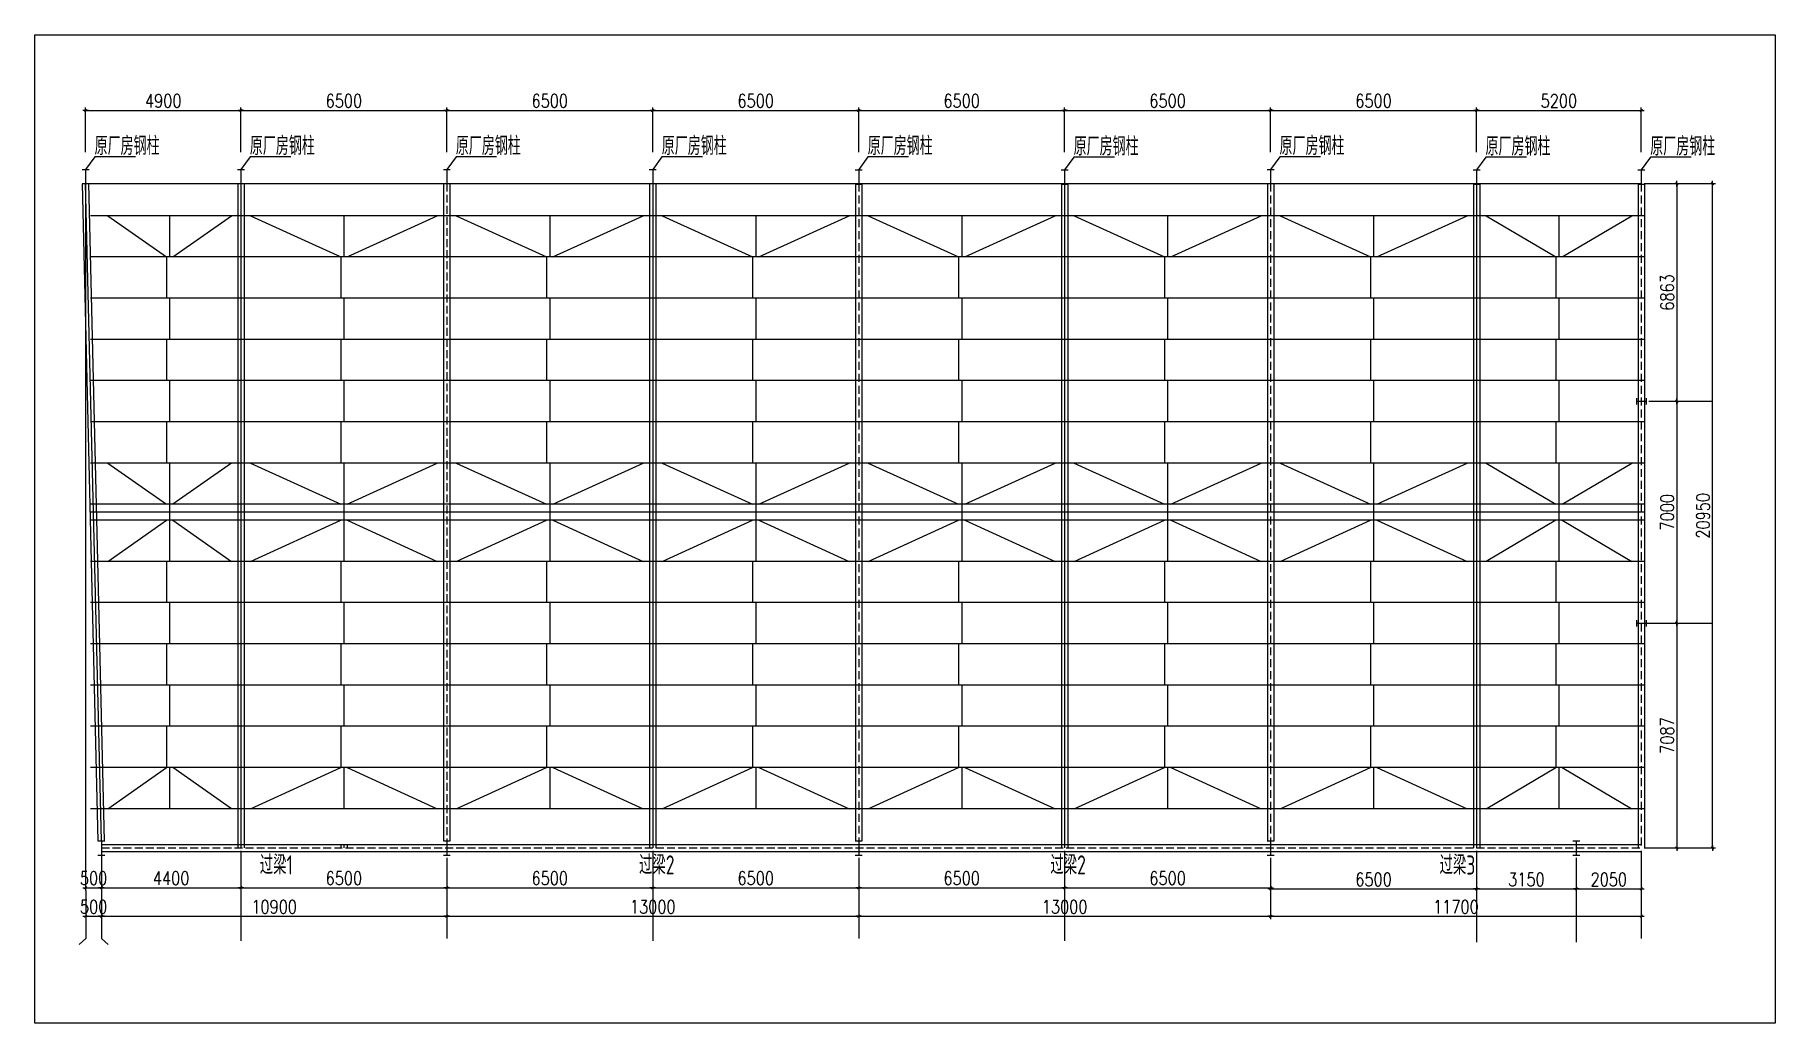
# Model space of a CAD drawing. Header units: millimetres. Extents: x 2287919 to 2522484, y -1845182 to -1736911.
# Drawn here: x 2394774 to 2449705, y -1799252 to -1768082 of the extents above; entities that cross this region are included whole.
import ezdxf

# ---------------------------------------------------------------- set-up
doc = ezdxf.new("R2010")
doc.units = ezdxf.units.MM
doc.header["$LTSCALE"] = 1000
doc.header["$PDMODE"] = 34
for name, pattern in [('DASH', [0.35, 0.25, -0.1]), ('DASHED2', [0.375, 0.25, -0.125]), ('H1', [0.375, 0.25, -0.125])]:
    doc.linetypes.add(name, pattern=pattern)
doc.styles.add('DIM_FONT', font='simplex.shx', dxfattribs={"width": 0.8, "bigfont": 'hztxt.shx'})
doc.styles.add('TSSD_Label', font='Tssdeng.shx', dxfattribs={"width": 0.7, "bigfont": 'hztxt.shx'})
doc.dimstyles.new('WGH(1)', dxfattribs={"dimscale": 1.2, "dimtxt": 100, "dimasz": 0.5, "dimexe": 75, "dimexo": 75, "dimgap": 75, "dimtad": 1, "dimdec": 0, "dimzin": 0, "dimdsep": 46, "dimtxsty": 'DIM_FONT', "dimblk1": '_DIMX', "dimblk2": '_DIMX', "dimsah": 1, "dimcen": 0.09, "dimclrd": 3, "dimclre": 3, "dimclrt": 7, "dimadec": 0, "dimazin": 0, "dimtfac": 1, "dimtdec": 0, "dimtix": 1, "dimtmove": 2, "dimatfit": 3, "dimldrblk": '_DIMX', "dimfxl": 1, "dimtolj": 1, "dimtzin": 0, "dimarcsym": 0})

msp = doc.modelspace()

# ---------------------------------------------------------------- texts
at = {"lineweight": -3, "style": 'TSSD_Label', "width": 0.7}
for s, height, p in [('原厂房钢柱', 586.09, (2396661.8, -1771876)), ('原厂房钢柱', 586.09, (2401561.8, -1771876)), ('原厂房钢柱', 586.09, (2408061.8, -1771876)), ('原厂房钢柱', 586.09, (2414561.8, -1771876)), ('原厂房钢柱', 586.09, (2421061.8, -1771876)), ('原厂房钢柱', 586.09, (2427561.8, -1771890)), ('原厂房钢柱', 586.09, (2434061.8, -1771876)), ('原厂房钢柱', 586.09, (2440561.8, -1771890)), ('原厂房钢柱', 586.09, (2445761.8, -1771890)), ('过梁1', 603.54, (2401875.1, -1794562.9)), ('过梁2', 603.54, (2413844.2, -1794562.9)), ('过梁2', 603.54, (2426828.1, -1794562.9)), ('过梁3', 603.54, (2439111.6, -1794567.5))]:
    msp.add_text(s, height=height, dxfattribs=at).set_placement(p)

# ---------------------------------------------------------------- blocks, each defined once
blk = doc.blocks.new('_DIMX')
blk.add_line((-150, 0), (150, 0))
at = {"const_width": 50}
blk.add_lwpolyline([(-70, -70), (70, 70)], dxfattribs=at)
blk = doc.blocks.new('*D1658')
at = {"color": 3, "lineweight": -2}
for p, q in [((2396378, -1771784), (2396378, -1770376)), ((2401278, -1771784), (2401278, -1770376)), ((2396379, -1770466), (2401278, -1770466))]:
    blk.add_line(p, q, dxfattribs=at)
at = {"layer": 'Defpoints', "color": 0}
for p in [(2401278, -1770466), (2396378, -1771874), (2401278, -1771874)]:
    blk.add_point(p, dxfattribs=at)
at = {"color": 3, "lineweight": -2, "xscale": 0.6, "yscale": 0.6, "zscale": 0.6, "rotation": 180}
blk.add_blockref('_DIMX', (2396378, -1770466), dxfattribs=at)
at = {"color": 3, "lineweight": -2, "xscale": 0.6, "yscale": 0.6, "zscale": 0.6}
blk.add_blockref('_DIMX', (2401278, -1770466), dxfattribs=at)
at = {"color": 7, "insert": (2398828, -1770166), "char_height": 420, "attachment_point": 5, "style": 'DIM_FONT'}
blk.add_mtext('\\A1;4900', dxfattribs=at)
blk = doc.blocks.new('*D1659')
at = {"color": 3, "lineweight": -2}
for p, q in [((2401278, -1771784), (2401278, -1770376)), ((2407778, -1771784), (2407778, -1770376)), ((2401279, -1770466), (2407778, -1770466))]:
    blk.add_line(p, q, dxfattribs=at)
at = {"layer": 'Defpoints', "color": 0}
for p in [(2407778, -1770466), (2401278, -1771874), (2407778, -1771874)]:
    blk.add_point(p, dxfattribs=at)
at = {"color": 3, "lineweight": -2, "xscale": 0.6, "yscale": 0.6, "zscale": 0.6, "rotation": 180}
blk.add_blockref('_DIMX', (2401278, -1770466), dxfattribs=at)
at = {"color": 3, "lineweight": -2, "xscale": 0.6, "yscale": 0.6, "zscale": 0.6}
blk.add_blockref('_DIMX', (2407778, -1770466), dxfattribs=at)
at = {"color": 7, "insert": (2404528, -1770166), "char_height": 420, "attachment_point": 5, "style": 'DIM_FONT'}
blk.add_mtext('\\A1;6500', dxfattribs=at)
blk = doc.blocks.new('*D1660')
at = {"color": 3, "lineweight": -2}
for p, q in [((2407778, -1771784), (2407778, -1770376)), ((2414278, -1771784), (2414278, -1770376)), ((2407779, -1770466), (2414278, -1770466))]:
    blk.add_line(p, q, dxfattribs=at)
at = {"layer": 'Defpoints', "color": 0}
for p in [(2414278, -1770466), (2407778, -1771874), (2414278, -1771874)]:
    blk.add_point(p, dxfattribs=at)
at = {"color": 3, "lineweight": -2, "xscale": 0.6, "yscale": 0.6, "zscale": 0.6, "rotation": 180}
blk.add_blockref('_DIMX', (2407778, -1770466), dxfattribs=at)
at = {"color": 3, "lineweight": -2, "xscale": 0.6, "yscale": 0.6, "zscale": 0.6}
blk.add_blockref('_DIMX', (2414278, -1770466), dxfattribs=at)
at = {"color": 7, "insert": (2411028, -1770166), "char_height": 420, "attachment_point": 5, "style": 'DIM_FONT'}
blk.add_mtext('\\A1;6500', dxfattribs=at)
blk = doc.blocks.new('*D1661')
at = {"color": 3, "lineweight": -2}
for p, q in [((2414278, -1771784), (2414278, -1770376)), ((2420778, -1771784), (2420778, -1770376)), ((2414279, -1770466), (2420778, -1770466))]:
    blk.add_line(p, q, dxfattribs=at)
at = {"layer": 'Defpoints', "color": 0}
for p in [(2420778, -1770466), (2414278, -1771874), (2420778, -1771874)]:
    blk.add_point(p, dxfattribs=at)
at = {"color": 3, "lineweight": -2, "xscale": 0.6, "yscale": 0.6, "zscale": 0.6, "rotation": 180}
blk.add_blockref('_DIMX', (2414278, -1770466), dxfattribs=at)
at = {"color": 3, "lineweight": -2, "xscale": 0.6, "yscale": 0.6, "zscale": 0.6}
blk.add_blockref('_DIMX', (2420778, -1770466), dxfattribs=at)
at = {"color": 7, "insert": (2417528, -1770166), "char_height": 420, "attachment_point": 5, "style": 'DIM_FONT'}
blk.add_mtext('\\A1;6500', dxfattribs=at)
blk = doc.blocks.new('*D1662')
at = {"color": 3, "lineweight": -2}
for p, q in [((2420778, -1771784), (2420778, -1770376)), ((2427278, -1771784), (2427278, -1770376)), ((2420779, -1770466), (2427278, -1770466))]:
    blk.add_line(p, q, dxfattribs=at)
at = {"layer": 'Defpoints', "color": 0}
for p in [(2427278, -1770466), (2420778, -1771874), (2427278, -1771874)]:
    blk.add_point(p, dxfattribs=at)
at = {"color": 3, "lineweight": -2, "xscale": 0.6, "yscale": 0.6, "zscale": 0.6, "rotation": 180}
blk.add_blockref('_DIMX', (2420778, -1770466), dxfattribs=at)
at = {"color": 3, "lineweight": -2, "xscale": 0.6, "yscale": 0.6, "zscale": 0.6}
blk.add_blockref('_DIMX', (2427278, -1770466), dxfattribs=at)
at = {"color": 7, "insert": (2424028, -1770166), "char_height": 420, "attachment_point": 5, "style": 'DIM_FONT'}
blk.add_mtext('\\A1;6500', dxfattribs=at)
blk = doc.blocks.new('*D1663')
at = {"color": 3, "lineweight": -2}
for p, q in [((2427278, -1771784), (2427278, -1770376)), ((2433778, -1771784), (2433778, -1770376)), ((2427279, -1770466), (2433778, -1770466))]:
    blk.add_line(p, q, dxfattribs=at)
at = {"layer": 'Defpoints', "color": 0}
for p in [(2433778, -1770466), (2427278, -1771874), (2433778, -1771874)]:
    blk.add_point(p, dxfattribs=at)
at = {"color": 3, "lineweight": -2, "xscale": 0.6, "yscale": 0.6, "zscale": 0.6, "rotation": 180}
blk.add_blockref('_DIMX', (2427278, -1770466), dxfattribs=at)
at = {"color": 3, "lineweight": -2, "xscale": 0.6, "yscale": 0.6, "zscale": 0.6}
blk.add_blockref('_DIMX', (2433778, -1770466), dxfattribs=at)
at = {"color": 7, "insert": (2430528, -1770166), "char_height": 420, "attachment_point": 5, "style": 'DIM_FONT'}
blk.add_mtext('\\A1;6500', dxfattribs=at)
blk = doc.blocks.new('*D1664')
at = {"color": 3, "lineweight": -2}
for p, q in [((2433778, -1771784), (2433778, -1770376)), ((2440278, -1771784), (2440278, -1770376)), ((2433779, -1770466), (2440278, -1770466))]:
    blk.add_line(p, q, dxfattribs=at)
at = {"layer": 'Defpoints', "color": 0}
for p in [(2440278, -1770466), (2433778, -1771874), (2440278, -1771874)]:
    blk.add_point(p, dxfattribs=at)
at = {"color": 3, "lineweight": -2, "xscale": 0.6, "yscale": 0.6, "zscale": 0.6, "rotation": 180}
blk.add_blockref('_DIMX', (2433778, -1770466), dxfattribs=at)
at = {"color": 3, "lineweight": -2, "xscale": 0.6, "yscale": 0.6, "zscale": 0.6}
blk.add_blockref('_DIMX', (2440278, -1770466), dxfattribs=at)
at = {"color": 7, "insert": (2437028, -1770166), "char_height": 420, "attachment_point": 5, "style": 'DIM_FONT'}
blk.add_mtext('\\A1;6500', dxfattribs=at)
blk = doc.blocks.new('*D1665')
at = {"color": 3, "lineweight": -2}
for p, q in [((2440278, -1771784), (2440278, -1770376)), ((2445478, -1771784), (2445478, -1770376)), ((2440279, -1770466), (2445478, -1770466))]:
    blk.add_line(p, q, dxfattribs=at)
at = {"layer": 'Defpoints', "color": 0}
for p in [(2445478, -1770466), (2440278, -1771874), (2445478, -1771874)]:
    blk.add_point(p, dxfattribs=at)
at = {"color": 3, "lineweight": -2, "xscale": 0.6, "yscale": 0.6, "zscale": 0.6, "rotation": 180}
blk.add_blockref('_DIMX', (2440278, -1770466), dxfattribs=at)
at = {"color": 3, "lineweight": -2, "xscale": 0.6, "yscale": 0.6, "zscale": 0.6}
blk.add_blockref('_DIMX', (2445478, -1770466), dxfattribs=at)
at = {"color": 7, "insert": (2442878, -1770166), "char_height": 420, "attachment_point": 5, "style": 'DIM_FONT'}
blk.add_mtext('\\A1;5200', dxfattribs=at)
blk = doc.blocks.new('*D1669')
at = {"color": 3, "lineweight": -2}
for p, q in [((2433778, -1794040), (2433778, -1795107)), ((2440278, -1793815), (2440278, -1795107)), ((2433779, -1795017), (2440278, -1795017))]:
    blk.add_line(p, q, dxfattribs=at)
at = {"layer": 'Defpoints', "color": 0}
for p in [(2433778, -1793950), (2440278, -1793725), (2440278, -1795017)]:
    blk.add_point(p, dxfattribs=at)
at = {"color": 3, "lineweight": -2, "xscale": 0.6, "yscale": 0.6, "zscale": 0.6, "rotation": 180}
blk.add_blockref('_DIMX', (2433778, -1795017), dxfattribs=at)
at = {"color": 3, "lineweight": -2, "xscale": 0.6, "yscale": 0.6, "zscale": 0.6}
blk.add_blockref('_DIMX', (2440278, -1795017), dxfattribs=at)
at = {"color": 7, "insert": (2437028, -1794717), "char_height": 420, "attachment_point": 5, "style": 'DIM_FONT'}
blk.add_mtext('\\A1;6500', dxfattribs=at)
blk = doc.blocks.new('*D1670')
at = {"color": 3, "lineweight": -2}
for p, q in [((2445478, -1793815), (2445478, -1795107)), ((2443428, -1794317), (2443428, -1795107)), ((2443429, -1795017), (2445478, -1795017))]:
    blk.add_line(p, q, dxfattribs=at)
at = {"layer": 'Defpoints', "color": 0}
for p in [(2445478, -1793725), (2443428, -1794227), (2445478, -1795017)]:
    blk.add_point(p, dxfattribs=at)
at = {"color": 3, "lineweight": -2, "xscale": 0.6, "yscale": 0.6, "zscale": 0.6, "rotation": 180}
blk.add_blockref('_DIMX', (2443428, -1795017), dxfattribs=at)
at = {"color": 3, "lineweight": -2, "xscale": 0.6, "yscale": 0.6, "zscale": 0.6}
blk.add_blockref('_DIMX', (2445478, -1795017), dxfattribs=at)
at = {"color": 7, "insert": (2444453, -1794717), "char_height": 420, "attachment_point": 5, "style": 'DIM_FONT'}
blk.add_mtext('\\A1;2050', dxfattribs=at)
blk = doc.blocks.new('*D1671')
at = {"color": 3, "lineweight": -2}
for p, q in [((2445568, -1772775), (2447817, -1772775)), ((2447727, -1793724), (2447727, -1772775)), ((2445568, -1793725), (2447817, -1793725))]:
    blk.add_line(p, q, dxfattribs=at)
at = {"layer": 'Defpoints', "color": 0}
for p in [(2445478, -1772775), (2447727, -1772775), (2445478, -1793725)]:
    blk.add_point(p, dxfattribs=at)
at = {"color": 3, "lineweight": -2, "xscale": 0.6, "yscale": 0.6, "zscale": 0.6}
for p, rotation in [((2447727, -1772775), 90), ((2447727, -1793725), 270)]:
    blk.add_blockref('_DIMX', p, dxfattribs=dict(at, rotation=rotation))
at = {"color": 7, "insert": (2447427, -1783250), "char_height": 420, "attachment_point": 5, "rotation": 90, "style": 'DIM_FONT'}
blk.add_mtext('\\A1;20950', dxfattribs=at)
blk = doc.blocks.new('*D1666')
at = {"color": 3, "lineweight": -2}
for p, q in [((2446046, -1772775), (2446689, -1772775)), ((2446599, -1772775), (2446599, -1779637)), ((2445777, -1779638), (2446689, -1779638))]:
    blk.add_line(p, q, dxfattribs=at)
at = {"layer": 'Defpoints', "color": 0}
for p in [(2445956, -1772775), (2445687, -1779638), (2446599, -1779638)]:
    blk.add_point(p, dxfattribs=at)
at = {"color": 3, "lineweight": -2, "xscale": 0.6, "yscale": 0.6, "zscale": 0.6}
for p, rotation in [((2446599, -1772775), 90), ((2446599, -1779638), 270)]:
    blk.add_blockref('_DIMX', p, dxfattribs=dict(at, rotation=rotation))
at = {"color": 7, "insert": (2446299, -1776206), "char_height": 420, "attachment_point": 5, "rotation": 90, "style": 'DIM_FONT'}
blk.add_mtext('\\A1;6863', dxfattribs=at)
blk = doc.blocks.new('*D1667')
at = {"color": 3, "lineweight": -2}
for p, q in [((2445718, -1779638), (2446689, -1779638)), ((2446599, -1779638), (2446599, -1786637)), ((2445568, -1786638), (2446689, -1786638))]:
    blk.add_line(p, q, dxfattribs=at)
at = {"layer": 'Defpoints', "color": 0}
for p in [(2445628, -1779638), (2445478, -1786638), (2446599, -1786638)]:
    blk.add_point(p, dxfattribs=at)
at = {"color": 3, "lineweight": -2, "xscale": 0.6, "yscale": 0.6, "zscale": 0.6}
for p, rotation in [((2446599, -1779638), 90), ((2446599, -1786638), 270)]:
    blk.add_blockref('_DIMX', p, dxfattribs=dict(at, rotation=rotation))
at = {"color": 7, "insert": (2446299, -1783138), "char_height": 420, "attachment_point": 5, "rotation": 90, "style": 'DIM_FONT'}
blk.add_mtext('\\A1;7000', dxfattribs=at)
blk = doc.blocks.new('*D1668')
at = {"color": 3, "lineweight": -2}
for p, q in [((2445568, -1786638), (2446689, -1786638)), ((2446599, -1786638), (2446599, -1793724)), ((2445922, -1793725), (2446689, -1793725))]:
    blk.add_line(p, q, dxfattribs=at)
at = {"layer": 'Defpoints', "color": 0}
for p in [(2445478, -1786638), (2445832, -1793725), (2446599, -1793725)]:
    blk.add_point(p, dxfattribs=at)
at = {"color": 3, "lineweight": -2, "xscale": 0.6, "yscale": 0.6, "zscale": 0.6}
for p, rotation in [((2446599, -1786638), 90), ((2446599, -1793725), 270)]:
    blk.add_blockref('_DIMX', p, dxfattribs=dict(at, rotation=rotation))
at = {"color": 7, "insert": (2446299, -1790181), "char_height": 420, "attachment_point": 5, "rotation": 90, "style": 'DIM_FONT'}
blk.add_mtext('\\A1;7087', dxfattribs=at)
blk = doc.blocks.new('*D1672')
at = {"color": 3, "lineweight": -2}
for p, q in [((2396878, -1794040), (2396878, -1795072)), ((2401278, -1793815), (2401278, -1795072)), ((2396879, -1794982), (2401278, -1794982))]:
    blk.add_line(p, q, dxfattribs=at)
at = {"layer": 'Defpoints', "color": 0}
for p in [(2396878, -1793950), (2401278, -1793725), (2401278, -1794982)]:
    blk.add_point(p, dxfattribs=at)
at = {"color": 3, "lineweight": -2, "xscale": 0.6, "yscale": 0.6, "zscale": 0.6, "rotation": 180}
blk.add_blockref('_DIMX', (2396878, -1794982), dxfattribs=at)
at = {"color": 3, "lineweight": -2, "xscale": 0.6, "yscale": 0.6, "zscale": 0.6}
blk.add_blockref('_DIMX', (2401278, -1794982), dxfattribs=at)
at = {"color": 7, "insert": (2399078, -1794682), "char_height": 420, "attachment_point": 5, "style": 'DIM_FONT'}
blk.add_mtext('\\A1;4400', dxfattribs=at)
blk = doc.blocks.new('*D1673')
at = {"color": 3, "lineweight": -2}
for p, q in [((2401278, -1793815), (2401278, -1795072)), ((2407778, -1794130), (2407778, -1795072)), ((2401279, -1794982), (2407778, -1794982))]:
    blk.add_line(p, q, dxfattribs=at)
at = {"layer": 'Defpoints', "color": 0}
for p in [(2401278, -1793725), (2407778, -1794040), (2407778, -1794982)]:
    blk.add_point(p, dxfattribs=at)
at = {"color": 3, "lineweight": -2, "xscale": 0.6, "yscale": 0.6, "zscale": 0.6, "rotation": 180}
blk.add_blockref('_DIMX', (2401278, -1794982), dxfattribs=at)
at = {"color": 3, "lineweight": -2, "xscale": 0.6, "yscale": 0.6, "zscale": 0.6}
blk.add_blockref('_DIMX', (2407778, -1794982), dxfattribs=at)
at = {"color": 7, "insert": (2404528, -1794682), "char_height": 420, "attachment_point": 5, "style": 'DIM_FONT'}
blk.add_mtext('\\A1;6500', dxfattribs=at)
blk = doc.blocks.new('*D1674')
at = {"color": 3, "lineweight": -2}
for p, q in [((2414278, -1793815), (2414278, -1795072)), ((2407778, -1794130), (2407778, -1795072)), ((2407779, -1794982), (2414278, -1794982))]:
    blk.add_line(p, q, dxfattribs=at)
at = {"layer": 'Defpoints', "color": 0}
for p in [(2407778, -1794040), (2414278, -1793725), (2414278, -1794982)]:
    blk.add_point(p, dxfattribs=at)
at = {"color": 3, "lineweight": -2, "xscale": 0.6, "yscale": 0.6, "zscale": 0.6, "rotation": 180}
blk.add_blockref('_DIMX', (2407778, -1794982), dxfattribs=at)
at = {"color": 3, "lineweight": -2, "xscale": 0.6, "yscale": 0.6, "zscale": 0.6}
blk.add_blockref('_DIMX', (2414278, -1794982), dxfattribs=at)
at = {"color": 7, "insert": (2411028, -1794682), "char_height": 420, "attachment_point": 5, "style": 'DIM_FONT'}
blk.add_mtext('\\A1;6500', dxfattribs=at)
blk = doc.blocks.new('*D1675')
at = {"color": 3, "lineweight": -2}
for p, q in [((2414278, -1793815), (2414278, -1795072)), ((2420778, -1794335), (2420778, -1795072)), ((2414279, -1794982), (2420778, -1794982))]:
    blk.add_line(p, q, dxfattribs=at)
at = {"layer": 'Defpoints', "color": 0}
for p in [(2414278, -1793725), (2420778, -1794245), (2420778, -1794982)]:
    blk.add_point(p, dxfattribs=at)
at = {"color": 3, "lineweight": -2, "xscale": 0.6, "yscale": 0.6, "zscale": 0.6, "rotation": 180}
blk.add_blockref('_DIMX', (2414278, -1794982), dxfattribs=at)
at = {"color": 3, "lineweight": -2, "xscale": 0.6, "yscale": 0.6, "zscale": 0.6}
blk.add_blockref('_DIMX', (2420778, -1794982), dxfattribs=at)
at = {"color": 7, "insert": (2417528, -1794682), "char_height": 420, "attachment_point": 5, "style": 'DIM_FONT'}
blk.add_mtext('\\A1;6500', dxfattribs=at)
blk = doc.blocks.new('*D1676')
at = {"color": 3, "lineweight": -2}
for p, q in [((2427278, -1793815), (2427278, -1795072)), ((2420778, -1794335), (2420778, -1795072)), ((2420779, -1794982), (2427278, -1794982))]:
    blk.add_line(p, q, dxfattribs=at)
at = {"layer": 'Defpoints', "color": 0}
for p in [(2427278, -1793725), (2420778, -1794245), (2427278, -1794982)]:
    blk.add_point(p, dxfattribs=at)
at = {"color": 3, "lineweight": -2, "xscale": 0.6, "yscale": 0.6, "zscale": 0.6, "rotation": 180}
blk.add_blockref('_DIMX', (2420778, -1794982), dxfattribs=at)
at = {"color": 3, "lineweight": -2, "xscale": 0.6, "yscale": 0.6, "zscale": 0.6}
blk.add_blockref('_DIMX', (2427278, -1794982), dxfattribs=at)
at = {"color": 7, "insert": (2424028, -1794682), "char_height": 420, "attachment_point": 5, "style": 'DIM_FONT'}
blk.add_mtext('\\A1;6500', dxfattribs=at)
blk = doc.blocks.new('*D1677')
at = {"color": 3, "lineweight": -2}
for p, q in [((2427278, -1793815), (2427278, -1795072)), ((2433778, -1794459), (2433778, -1795072)), ((2427279, -1794982), (2433778, -1794982))]:
    blk.add_line(p, q, dxfattribs=at)
at = {"layer": 'Defpoints', "color": 0}
for p in [(2427278, -1793725), (2433778, -1794369), (2433778, -1794982)]:
    blk.add_point(p, dxfattribs=at)
at = {"color": 3, "lineweight": -2, "xscale": 0.6, "yscale": 0.6, "zscale": 0.6, "rotation": 180}
blk.add_blockref('_DIMX', (2427278, -1794982), dxfattribs=at)
at = {"color": 3, "lineweight": -2, "xscale": 0.6, "yscale": 0.6, "zscale": 0.6}
blk.add_blockref('_DIMX', (2433778, -1794982), dxfattribs=at)
at = {"color": 7, "insert": (2430528, -1794682), "char_height": 420, "attachment_point": 5, "style": 'DIM_FONT'}
blk.add_mtext('\\A1;6500', dxfattribs=at)
blk = doc.blocks.new('*D1678')
at = {"color": 3, "lineweight": -2}
for p, q in [((2440278, -1793925), (2440278, -1795107)), ((2443428, -1794040), (2443428, -1795107)), ((2440279, -1795017), (2443428, -1795017))]:
    blk.add_line(p, q, dxfattribs=at)
at = {"layer": 'Defpoints', "color": 0}
for p in [(2440278, -1793835), (2443428, -1793950), (2443428, -1795017)]:
    blk.add_point(p, dxfattribs=at)
at = {"color": 3, "lineweight": -2, "xscale": 0.6, "yscale": 0.6, "zscale": 0.6, "rotation": 180}
blk.add_blockref('_DIMX', (2440278, -1795017), dxfattribs=at)
at = {"color": 3, "lineweight": -2, "xscale": 0.6, "yscale": 0.6, "zscale": 0.6}
blk.add_blockref('_DIMX', (2443428, -1795017), dxfattribs=at)
at = {"color": 7, "insert": (2441853, -1794717), "char_height": 420, "attachment_point": 5, "style": 'DIM_FONT'}
blk.add_mtext('\\A1;3150', dxfattribs=at)
blk = doc.blocks.new('*D1863')
at = {"color": 3, "lineweight": -2}
for p, q in [((2396878, -1794040), (2396878, -1795970)), ((2407778, -1794040), (2407778, -1795970)), ((2396879, -1795880), (2407778, -1795880))]:
    blk.add_line(p, q, dxfattribs=at)
at = {"layer": 'Defpoints', "color": 0}
for p in [(2396878, -1793950), (2407778, -1793950), (2407778, -1795880)]:
    blk.add_point(p, dxfattribs=at)
at = {"color": 3, "lineweight": -2, "xscale": 0.6, "yscale": 0.6, "zscale": 0.6, "rotation": 180}
blk.add_blockref('_DIMX', (2396878, -1795880), dxfattribs=at)
at = {"color": 3, "lineweight": -2, "xscale": 0.6, "yscale": 0.6, "zscale": 0.6}
blk.add_blockref('_DIMX', (2407778, -1795880), dxfattribs=at)
at = {"color": 7, "insert": (2402328, -1795580), "char_height": 420, "attachment_point": 5, "style": 'DIM_FONT'}
blk.add_mtext('\\A1;10900', dxfattribs=at)
blk = doc.blocks.new('*D1864')
at = {"color": 3, "lineweight": -2}
for p, q in [((2407778, -1794040), (2407778, -1795970)), ((2420778, -1794040), (2420778, -1795970)), ((2407779, -1795880), (2420778, -1795880))]:
    blk.add_line(p, q, dxfattribs=at)
at = {"layer": 'Defpoints', "color": 0}
for p in [(2407778, -1793950), (2420778, -1793950), (2420778, -1795880)]:
    blk.add_point(p, dxfattribs=at)
at = {"color": 3, "lineweight": -2, "xscale": 0.6, "yscale": 0.6, "zscale": 0.6, "rotation": 180}
blk.add_blockref('_DIMX', (2407778, -1795880), dxfattribs=at)
at = {"color": 3, "lineweight": -2, "xscale": 0.6, "yscale": 0.6, "zscale": 0.6}
blk.add_blockref('_DIMX', (2420778, -1795880), dxfattribs=at)
at = {"color": 7, "insert": (2414278, -1795580), "char_height": 420, "attachment_point": 5, "style": 'DIM_FONT'}
blk.add_mtext('\\A1;13000', dxfattribs=at)
blk = doc.blocks.new('*D1865')
at = {"color": 3, "lineweight": -2}
for p, q in [((2420778, -1794040), (2420778, -1795970)), ((2433778, -1794040), (2433778, -1795970)), ((2420779, -1795880), (2433778, -1795880))]:
    blk.add_line(p, q, dxfattribs=at)
at = {"layer": 'Defpoints', "color": 0}
for p in [(2420778, -1793950), (2433778, -1793950), (2433778, -1795880)]:
    blk.add_point(p, dxfattribs=at)
at = {"color": 3, "lineweight": -2, "xscale": 0.6, "yscale": 0.6, "zscale": 0.6, "rotation": 180}
blk.add_blockref('_DIMX', (2420778, -1795880), dxfattribs=at)
at = {"color": 3, "lineweight": -2, "xscale": 0.6, "yscale": 0.6, "zscale": 0.6}
blk.add_blockref('_DIMX', (2433778, -1795880), dxfattribs=at)
at = {"color": 7, "insert": (2427278, -1795580), "char_height": 420, "attachment_point": 5, "style": 'DIM_FONT'}
blk.add_mtext('\\A1;13000', dxfattribs=at)
blk = doc.blocks.new('*D1862')
at = {"color": 3, "lineweight": -2}
for p, q in [((2433778, -1794663), (2433778, -1795970)), ((2445478, -1794663), (2445478, -1795970)), ((2433779, -1795880), (2445478, -1795880))]:
    blk.add_line(p, q, dxfattribs=at)
at = {"layer": 'Defpoints', "color": 0}
for p in [(2433778, -1794573), (2445478, -1794573), (2445478, -1795880)]:
    blk.add_point(p, dxfattribs=at)
at = {"color": 3, "lineweight": -2, "xscale": 0.6, "yscale": 0.6, "zscale": 0.6, "rotation": 180}
blk.add_blockref('_DIMX', (2433778, -1795880), dxfattribs=at)
at = {"color": 3, "lineweight": -2, "xscale": 0.6, "yscale": 0.6, "zscale": 0.6}
blk.add_blockref('_DIMX', (2445478, -1795880), dxfattribs=at)
at = {"color": 7, "insert": (2439628, -1795580), "char_height": 420, "attachment_point": 5, "style": 'DIM_FONT'}
blk.add_mtext('\\A1;11700', dxfattribs=at)
blk = doc.blocks.new('*D1860')
at = {"color": 3, "lineweight": -2}
for p, q in [((2396378, -1793925), (2396378, -1795072)), ((2396878, -1793815), (2396878, -1795072)), ((2396378, -1794982), (2396377, -1794982)), ((2396378, -1794982), (2396878, -1794982)), ((2396879, -1794982), (2396880, -1794982))]:
    blk.add_line(p, q, dxfattribs=at)
at = {"layer": 'Defpoints', "color": 0}
for p in [(2396378, -1793835), (2396878, -1793725), (2396878, -1794982)]:
    blk.add_point(p, dxfattribs=at)
at = {"color": 3, "lineweight": -2, "xscale": 0.6, "yscale": 0.6, "zscale": 0.6}
blk.add_blockref('_DIMX', (2396378, -1794982), dxfattribs=at)
at = {"color": 3, "lineweight": -2, "xscale": 0.6, "yscale": 0.6, "zscale": 0.6, "rotation": 180}
blk.add_blockref('_DIMX', (2396878, -1794982), dxfattribs=at)
at = {"color": 7, "insert": (2396628, -1794682), "char_height": 420, "attachment_point": 5, "style": 'DIM_FONT'}
blk.add_mtext('\\A1;500', dxfattribs=at)
blk = doc.blocks.new('*D1861')
at = {"color": 3, "lineweight": -2}
for p, q in [((2396380, -1795072), (2396380, -1795970)), ((2396880, -1794962), (2396880, -1795970)), ((2396379, -1795880), (2396378, -1795880)), ((2396380, -1795880), (2396880, -1795880)), ((2396880, -1795880), (2396881, -1795880))]:
    blk.add_line(p, q, dxfattribs=at)
at = {"layer": 'Defpoints', "color": 0}
for p in [(2396380, -1794982), (2396880, -1794872), (2396880, -1795880)]:
    blk.add_point(p, dxfattribs=at)
at = {"color": 3, "lineweight": -2, "xscale": 0.6, "yscale": 0.6, "zscale": 0.6}
blk.add_blockref('_DIMX', (2396380, -1795880), dxfattribs=at)
at = {"color": 3, "lineweight": -2, "xscale": 0.6, "yscale": 0.6, "zscale": 0.6, "rotation": 180}
blk.add_blockref('_DIMX', (2396880, -1795880), dxfattribs=at)
at = {"color": 7, "insert": (2396630, -1795580), "char_height": 420, "attachment_point": 5, "style": 'DIM_FONT'}
blk.add_mtext('\\A1;500', dxfattribs=at)

# ---------------------------------------------------------------- dimensions: what is measured, and where the dimension line sits
for base, p1, p2, picture, middle in [((2401278.4, -1770465.8), (2396378.4, -1771874.4), (2401278.4, -1771874.4), '*D1658', (2398828.4, -1770165.8)), ((2407778.4, -1770465.8), (2401278.4, -1771874.4), (2407778.4, -1771874.4), '*D1659', (2404528.4, -1770165.8)), ((2414278.4, -1770465.8), (2407778.4, -1771874.4), (2414278.4, -1771874.4), '*D1660', (2411028.4, -1770165.8)), ((2420778.4, -1770465.8), (2414278.4, -1771874.4), (2420778.4, -1771874.4), '*D1661', (2417528.4, -1770165.8)), ((2427278.4, -1770465.8), (2420778.4, -1771874.4), (2427278.4, -1771874.4), '*D1662', (2424028.4, -1770165.8)), ((2433778.4, -1770465.8), (2427278.4, -1771874.4), (2433778.4, -1771874.4), '*D1663', (2430528.4, -1770165.8)), ((2440278.4, -1770465.8), (2433778.4, -1771874.4), (2440278.4, -1771874.4), '*D1664', (2437028.4, -1770165.8)), ((2445478.4, -1770465.8), (2440278.4, -1771874.4), (2445478.4, -1771874.4), '*D1665', (2442878.4, -1770165.8)), ((2396878.4, -1794981.7), (2396378.4, -1793834.7), (2396878.4, -1793724.7), '*D1860', (2396628.4, -1794681.7)), ((2401278.4, -1794981.7), (2396878.4, -1793949.7), (2401278.4, -1793724.7), '*D1672', (2399078.4, -1794681.7)), ((2407778.4, -1795880), (2396878.4, -1793949.7), (2407778.4, -1793949.7), '*D1863', (2402328.4, -1795580)), ((2407778.4, -1794981.7), (2401278.4, -1793724.7), (2407778.4, -1794039.7), '*D1673', (2404528.4, -1794681.7)), ((2414278.4, -1794981.7), (2407778.4, -1794039.7), (2414278.4, -1793724.7), '*D1674', (2411028.4, -1794681.7)), ((2420778.4, -1795880), (2407778.4, -1793949.7), (2420778.4, -1793949.7), '*D1864', (2414278.4, -1795580)), ((2420778.4, -1794981.7), (2414278.4, -1793724.7), (2420778.4, -1794245.4), '*D1675', (2417528.4, -1794681.7)), ((2427278.4, -1794981.7), (2420778.4, -1794245.4), (2427278.4, -1793724.7), '*D1676', (2424028.4, -1794681.7)), ((2433778.4, -1795880), (2420778.4, -1793949.7), (2433778.4, -1793949.7), '*D1865', (2427278.4, -1795580)), ((2433778.4, -1794981.7), (2427278.4, -1793724.7), (2433778.4, -1794368.9), '*D1677', (2430528.4, -1794681.7)), ((2440278.4, -1795017.3), (2433778.4, -1793949.7), (2440278.4, -1793724.7), '*D1669', (2437028.4, -1794717.3)), ((2443428.4, -1795017.3), (2440278.4, -1793834.7), (2443428.4, -1793949.7), '*D1678', (2441853.4, -1794717.3)), ((2445478.4, -1795017.3), (2443428.4, -1794227.4), (2445478.4, -1793724.7), '*D1670', (2444453.4, -1794717.3)), ((2445478.4, -1795880), (2433778.4, -1794573.5), (2445478.4, -1794573.5), '*D1862', (2439628.4, -1795580)), ((2396879.6, -1795880), (2396379.6, -1794981.7), (2396879.6, -1794871.7), '*D1861', (2396629.6, -1795580))]:
    dim = msp.add_linear_dim(base=base, p1=p1, p2=p2, dimstyle='WGH(1)', override={"dimtxt": 350})
    dim.commit()
    dim.dimension.update_dxf_attribs({"geometry": picture, "text_midpoint": middle})
for base, p1, p2, picture, middle in [((2447726.6, -1772774.7), (2445478.4, -1793724.7), (2445478.4, -1772774.7), '*D1671', (2447426.6, -1783249.7)), ((2446599.2, -1779637.7), (2445955.6, -1772774.7), (2445686.7, -1779637.7), '*D1666', (2446299.2, -1776206.2)), ((2446599.2, -1786637.7), (2445628.4, -1779637.7), (2445478.4, -1786637.7), '*D1667', (2446299.2, -1783137.7)), ((2446599.2, -1793724.7), (2445478.4, -1786637.7), (2445831.8, -1793724.7), '*D1668', (2446299.2, -1790181.2))]:
    dim = msp.add_linear_dim(base=base, p1=p1, p2=p2, angle=90, dimstyle='WGH(1)', override={"dimtxt": 350})
    dim.commit()
    dim.dimension.update_dxf_attribs({"geometry": picture, "text_midpoint": middle})

# ---------------------------------------------------------------- linework, layer by layer
for p, q in [((2396668, -1771930.1), (2396378.4, -1772324.7)), ((2397950.8, -1771930.1), (2396668, -1771930.1)), ((2401568, -1771930.1), (2401278.4, -1772324.7)), ((2402850.8, -1771930.1), (2401568, -1771930.1)), ((2408068, -1771930.1), (2407778.4, -1772324.7)), ((2409350.8, -1771930.1), (2408068, -1771930.1)), ((2414568, -1771930.1), (2414278.4, -1772324.7)), ((2415850.8, -1771930.1), (2414568, -1771930.1)), ((2421068, -1771930.1), (2420778.4, -1772324.7)), ((2422350.8, -1771930.1), (2421068, -1771930.1)), ((2427568, -1771944.1), (2427278.4, -1772338.6)), ((2428850.8, -1771944.1), (2427568, -1771944.1)), ((2434068, -1771930.1), (2433778.4, -1772324.7)), ((2435350.8, -1771930.1), (2434068, -1771930.1)), ((2440568, -1771944.1), (2440278.4, -1772338.6)), ((2441850.8, -1771944.1), (2440568, -1771944.1)), ((2445768, -1771944.1), (2445478.4, -1772338.6)), ((2447050.8, -1771944.1), (2445768, -1771944.1)), ((2396268.4, -1772324.7), (2396488.4, -1772324.7)), ((2396378.4, -1772324.7), (2396378.4, -1772774.7)), ((2401168.4, -1772324.7), (2401388.4, -1772324.7)), ((2401278.4, -1772324.7), (2401278.4, -1772774.7)), ((2407668.4, -1772324.7), (2407888.4, -1772324.7)), ((2407778.4, -1772324.7), (2407778.4, -1772774.7)), ((2414168.4, -1772324.7), (2414388.4, -1772324.7)), ((2414278.4, -1772324.7), (2414278.4, -1772774.7)), ((2420668.4, -1772338.6), (2420888.4, -1772338.6)), ((2420778.4, -1772338.6), (2420778.4, -1772788.6)), ((2427168.4, -1772338.6), (2427388.4, -1772338.6)), ((2427278.4, -1772338.6), (2427278.4, -1772788.6)), ((2433668.4, -1772324.7), (2433888.4, -1772324.7)), ((2433778.4, -1772324.7), (2433778.4, -1772774.7)), ((2440168.4, -1772338.6), (2440388.4, -1772338.6)), ((2440278.4, -1772338.6), (2440278.4, -1772788.6)), ((2445368.4, -1772338.6), (2445588.4, -1772338.6)), ((2445478.4, -1772338.6), (2445478.4, -1772788.6)), ((2396268.4, -1772774.7), (2396488.4, -1772774.7)), ((2396778.4, -1793502.1), (2396278.4, -1772777.1)), ((2396378.4, -1772774.7), (2445478.4, -1772774.7)), ((2396878.4, -1793499.7), (2396378.4, -1772774.7)), ((2396978.4, -1793497.3), (2396478.4, -1772772.3)), ((2401168.4, -1772774.7), (2401388.4, -1772774.7)), ((2401178.4, -1772774.7), (2401178.4, -1793724.7)), ((2401278.4, -1772774.7), (2401278.4, -1793724.7)), ((2401378.4, -1772774.7), (2401378.4, -1793724.7)), ((2407668.4, -1772774.7), (2407888.4, -1772774.7)), ((2407678.4, -1772774.7), (2407678.4, -1793499.7)), ((2407878.4, -1772774.7), (2407878.4, -1793499.7)), ((2414168.4, -1772774.7), (2414388.4, -1772774.7)), ((2414178.4, -1772774.7), (2414178.4, -1793724.7)), ((2414278.4, -1772774.7), (2414278.4, -1793724.7)), ((2414378.4, -1772774.7), (2414378.4, -1793724.7)), ((2420668.4, -1772788.6), (2420888.4, -1772788.6)), ((2420678.4, -1772774.7), (2420678.4, -1793499.7)), ((2420878.4, -1772774.7), (2420878.4, -1793499.7)), ((2427168.4, -1772788.6), (2427388.4, -1772788.6)), ((2427178.4, -1772774.7), (2427178.4, -1793724.7)), ((2427278.4, -1772774.7), (2427278.4, -1793724.7)), ((2427378.4, -1772774.7), (2427378.4, -1793724.7)), ((2433668.4, -1772774.7), (2433888.4, -1772774.7)), ((2433678.4, -1772774.7), (2433678.4, -1793499.7)), ((2433878.4, -1772774.7), (2433878.4, -1793499.7)), ((2440168.4, -1772788.6), (2440388.4, -1772788.6)), ((2440178.4, -1772774.7), (2440178.4, -1793724.7)), ((2440278.4, -1772774.7), (2440278.4, -1793724.7)), ((2440378.4, -1772774.7), (2440378.4, -1793724.7)), ((2445368.4, -1772788.6), (2445588.4, -1772788.6)), ((2445378.4, -1772774.7), (2445378.4, -1793724.7)), ((2445578.4, -1772774.7), (2445578.4, -1793724.7)), ((2445328.4, -1779537.7), (2445328.4, -1779737.7)), ((2445328.4, -1779637.7), (2445628.4, -1779637.7)), ((2445628.4, -1779537.7), (2445628.4, -1779737.7)), ((2445328.4, -1786537.7), (2445328.4, -1786737.7)), ((2445328.4, -1786637.7), (2445628.4, -1786637.7)), ((2445628.4, -1786537.7), (2445628.4, -1786737.7)), ((2396768.4, -1793499.7), (2396988.4, -1793499.7)), ((2396878.4, -1793499.7), (2396878.4, -1793949.7)), ((2407668.4, -1793499.7), (2407888.4, -1793499.7)), ((2407778.4, -1793499.7), (2407778.4, -1793949.7)), ((2420668.4, -1793499.7), (2420888.4, -1793499.7)), ((2420778.4, -1793499.7), (2420778.4, -1793949.7)), ((2433668.4, -1793499.7), (2433888.4, -1793499.7)), ((2433778.4, -1793499.7), (2433778.4, -1793949.7)), ((2443318.4, -1793499.7), (2443538.4, -1793499.7)), ((2443428.4, -1793499.7), (2443428.4, -1793949.7)), ((2396768.4, -1793949.7), (2396988.4, -1793949.7)), ((2396878.4, -1793614.7), (2445478.4, -1793614.7)), ((2396878.4, -1793834.7), (2445478.4, -1793834.7)), ((2404428.4, -1793614.7), (2404428.4, -1793724.7)), ((2404528.4, -1793614.7), (2404528.4, -1793724.7)), ((2404628.4, -1793614.7), (2404628.4, -1793724.7)), ((2407668.4, -1793949.7), (2407888.4, -1793949.7)), ((2420668.4, -1793949.7), (2420888.4, -1793949.7)), ((2433668.4, -1793949.7), (2433888.4, -1793949.7)), ((2443318.4, -1793949.7), (2443538.4, -1793949.7))]:
    msp.add_line(p, q)
at = {"color": 1}
for p, q in [((2396378.4, -1772774.7), (2396378.4, -1794050)), ((2445578.4, -1783137.7), (2396528.4, -1783137.7))]:
    msp.add_line(p, q, dxfattribs=at)
at = {"linetype": 'DASH'}
for p, q in [((2407778.4, -1772774.7), (2407778.4, -1793724.7)), ((2396878.4, -1793724.7), (2445478.4, -1793724.7))]:
    msp.add_line(p, q, dxfattribs=at)
at = {"linetype": 'DASHED2'}
for p, q in [((2420778.4, -1772774.7), (2420778.4, -1793724.7)), ((2433778.4, -1772774.7), (2433778.4, -1793724.7))]:
    msp.add_line(p, q, dxfattribs=at)
at = {"linetype": 'H1'}
msp.add_line((2445478.4, -1772774.7), (2445478.4, -1793724.7), dxfattribs=at)
at = {"color": 2}
for p, q in [((2445578.4, -1773787.7), (2396528.4, -1773787.7)), ((2397078.4, -1773787.7), (2398928.4, -1775087.7)), ((2399028.4, -1773787.7), (2399028.4, -1775087.7)), ((2399128.4, -1775087.7), (2400978.4, -1773787.7)), ((2401578.4, -1773787.7), (2404428.4, -1775087.7)), ((2404528.4, -1773787.7), (2404528.4, -1775087.7)), ((2404628.4, -1775087.7), (2407478.4, -1773787.7)), ((2408078.4, -1773787.7), (2410928.4, -1775087.7)), ((2411028.4, -1773787.7), (2411028.4, -1775087.7)), ((2411128.4, -1775087.7), (2413978.4, -1773787.7)), ((2414578.4, -1773787.7), (2417428.4, -1775087.7)), ((2417528.4, -1773787.7), (2417528.4, -1775087.7)), ((2417628.4, -1775087.7), (2420478.4, -1773787.7)), ((2421078.4, -1773787.7), (2423928.4, -1775087.7)), ((2424028.4, -1773787.7), (2424028.4, -1775087.7)), ((2424128.4, -1775087.7), (2426978.4, -1773787.7)), ((2427578.4, -1773787.7), (2430428.4, -1775087.7)), ((2430528.4, -1773787.7), (2430528.4, -1775087.7)), ((2430628.4, -1775087.7), (2433478.4, -1773787.7)), ((2434078.4, -1773787.7), (2436928.4, -1775087.7)), ((2437028.4, -1773787.7), (2437028.4, -1775087.7)), ((2437128.4, -1775087.7), (2439978.4, -1773787.7)), ((2440578.4, -1773787.7), (2442778.4, -1775087.7)), ((2442878.4, -1773787.7), (2442878.4, -1775087.7)), ((2442978.4, -1775087.7), (2445178.4, -1773787.7)), ((2445578.4, -1775087.7), (2396528.4, -1775087.7)), ((2398928.4, -1775087.7), (2398928.4, -1776387.7)), ((2404428.4, -1775087.7), (2404428.4, -1776387.7)), ((2410928.4, -1775087.7), (2410928.4, -1776387.7)), ((2417428.4, -1775087.7), (2417428.4, -1776387.7)), ((2423928.4, -1775087.7), (2423928.4, -1776387.7)), ((2430428.4, -1775087.7), (2430428.4, -1776387.7)), ((2436928.4, -1775087.7), (2436928.4, -1776387.7)), ((2442778.4, -1775087.7), (2442778.4, -1776387.7)), ((2445578.4, -1776387.7), (2396528.4, -1776387.7)), ((2399028.4, -1776387.7), (2399028.4, -1777687.7)), ((2404528.4, -1776387.7), (2404528.4, -1777687.7)), ((2411028.4, -1776387.7), (2411028.4, -1777687.7)), ((2417528.4, -1776387.7), (2417528.4, -1777687.7)), ((2424028.4, -1776387.7), (2424028.4, -1777687.7)), ((2430528.4, -1776387.7), (2430528.4, -1777687.7)), ((2437028.4, -1776387.7), (2437028.4, -1777687.7)), ((2442878.4, -1776387.7), (2442878.4, -1777687.7)), ((2445578.4, -1777687.7), (2396528.4, -1777687.7)), ((2398928.4, -1777687.7), (2398928.4, -1778987.7)), ((2404428.4, -1777687.7), (2404428.4, -1778987.7)), ((2410928.4, -1777687.7), (2410928.4, -1778987.7)), ((2417428.4, -1777687.7), (2417428.4, -1778987.7)), ((2423928.4, -1777687.7), (2423928.4, -1778987.7)), ((2430428.4, -1777687.7), (2430428.4, -1778987.7)), ((2436928.4, -1777687.7), (2436928.4, -1778987.7)), ((2442778.4, -1777687.7), (2442778.4, -1778987.7)), ((2445578.4, -1778987.7), (2396528.4, -1778987.7)), ((2399028.4, -1778987.7), (2399028.4, -1780287.7)), ((2404528.4, -1778987.7), (2404528.4, -1780287.7)), ((2411028.4, -1778987.7), (2411028.4, -1780287.7)), ((2417528.4, -1778987.7), (2417528.4, -1780287.7)), ((2424028.4, -1778987.7), (2424028.4, -1780287.7)), ((2430528.4, -1778987.7), (2430528.4, -1780287.7)), ((2437028.4, -1778987.7), (2437028.4, -1780287.7)), ((2442878.4, -1778987.7), (2442878.4, -1780287.7)), ((2445578.4, -1780287.7), (2396528.4, -1780287.7)), ((2398928.4, -1780287.7), (2398928.4, -1781587.7)), ((2404428.4, -1780287.7), (2404428.4, -1781587.7)), ((2410928.4, -1780287.7), (2410928.4, -1781587.7)), ((2417428.4, -1780287.7), (2417428.4, -1781587.7)), ((2423928.4, -1780287.7), (2423928.4, -1781587.7)), ((2430428.4, -1780287.7), (2430428.4, -1781587.7)), ((2436928.4, -1780287.7), (2436928.4, -1781587.7)), ((2442778.4, -1780287.7), (2442778.4, -1781587.7)), ((2445578.4, -1781587.7), (2396528.4, -1781587.7)), ((2397078.4, -1781587.7), (2398928.4, -1782887.7)), ((2399028.4, -1781587.7), (2399028.4, -1784687.7)), ((2400978.4, -1781587.7), (2399128.4, -1782887.7)), ((2401578.4, -1781587.7), (2404428.4, -1782887.7)), ((2404528.4, -1781587.7), (2404528.4, -1784687.7)), ((2404628.4, -1782887.7), (2407478.4, -1781587.7)), ((2408078.4, -1781587.7), (2410928.4, -1782887.7)), ((2411028.4, -1781587.7), (2411028.4, -1784687.7)), ((2411128.4, -1782887.7), (2413978.4, -1781587.7)), ((2414578.4, -1781587.7), (2417428.4, -1782887.7)), ((2417528.4, -1781587.7), (2417528.4, -1784687.7)), ((2417628.4, -1782887.7), (2420478.4, -1781587.7)), ((2421078.4, -1781587.7), (2423928.4, -1782887.7)), ((2424028.4, -1781587.7), (2424028.4, -1784687.7)), ((2424128.4, -1782887.7), (2426978.4, -1781587.7)), ((2427578.4, -1781587.7), (2430428.4, -1782887.7)), ((2430528.4, -1781587.7), (2430528.4, -1784687.7)), ((2430628.4, -1782887.7), (2433478.4, -1781587.7)), ((2434078.4, -1781587.7), (2436928.4, -1782887.7)), ((2437028.4, -1781587.7), (2437028.4, -1784687.7)), ((2437128.4, -1782887.7), (2439978.4, -1781587.7)), ((2440578.4, -1781587.7), (2442778.4, -1782887.7)), ((2442878.4, -1781587.7), (2442878.4, -1784687.7)), ((2442978.4, -1782887.7), (2445178.4, -1781587.7)), ((2445578.4, -1782887.7), (2396528.4, -1782887.7)), ((2445578.4, -1783387.7), (2396528.4, -1783387.7)), ((2397078.4, -1784687.7), (2398928.4, -1783387.7)), ((2399128.4, -1783387.7), (2400978.4, -1784687.7)), ((2401578.4, -1784687.7), (2404428.4, -1783387.7)), ((2404628.4, -1783387.7), (2407478.4, -1784687.7)), ((2408078.4, -1784687.7), (2410928.4, -1783387.7)), ((2411128.4, -1783387.7), (2413978.4, -1784687.7)), ((2414578.4, -1784687.7), (2417428.4, -1783387.7)), ((2417628.4, -1783387.7), (2420478.4, -1784687.7)), ((2421078.4, -1784687.7), (2423928.4, -1783387.7)), ((2424128.4, -1783387.7), (2426978.4, -1784687.7)), ((2427578.4, -1784687.7), (2430428.4, -1783387.7)), ((2430628.4, -1783387.7), (2433478.4, -1784687.7)), ((2434078.4, -1784687.7), (2436928.4, -1783387.7)), ((2437128.4, -1783387.7), (2439978.4, -1784687.7)), ((2442778.4, -1783387.7), (2440578.4, -1784687.7)), ((2442978.4, -1783387.7), (2445178.4, -1784687.7)), ((2445578.4, -1784687.7), (2396528.4, -1784687.7)), ((2398928.4, -1784687.7), (2398928.4, -1785987.7)), ((2404428.4, -1784687.7), (2404428.4, -1785987.7)), ((2410928.4, -1784687.7), (2410928.4, -1785987.7)), ((2417428.4, -1784687.7), (2417428.4, -1785987.7)), ((2423928.4, -1784687.7), (2423928.4, -1785987.7)), ((2430428.4, -1784687.7), (2430428.4, -1785987.7)), ((2436928.4, -1784687.7), (2436928.4, -1785987.7)), ((2442778.4, -1784687.7), (2442778.4, -1785987.7)), ((2445578.4, -1785987.7), (2396528.4, -1785987.7)), ((2399028.4, -1785987.7), (2399028.4, -1787287.7)), ((2404528.4, -1785987.7), (2404528.4, -1787287.7)), ((2411028.4, -1785987.7), (2411028.4, -1787287.7)), ((2417528.4, -1785987.7), (2417528.4, -1787287.7)), ((2424028.4, -1785987.7), (2424028.4, -1787287.7)), ((2430528.4, -1785987.7), (2430528.4, -1787287.7)), ((2437028.4, -1785987.7), (2437028.4, -1787287.7)), ((2442878.4, -1785987.7), (2442878.4, -1787287.7)), ((2445578.4, -1787287.7), (2396528.4, -1787287.7)), ((2398928.4, -1787287.7), (2398928.4, -1788587.7)), ((2404428.4, -1787287.7), (2404428.4, -1788587.7)), ((2410928.4, -1787287.7), (2410928.4, -1788587.7)), ((2417428.4, -1787287.7), (2417428.4, -1788587.7)), ((2423928.4, -1787287.7), (2423928.4, -1788587.7)), ((2430428.4, -1787287.7), (2430428.4, -1788587.7)), ((2436928.4, -1787287.7), (2436928.4, -1788587.7)), ((2442778.4, -1787287.7), (2442778.4, -1788587.7)), ((2445578.4, -1788587.7), (2396528.4, -1788587.7)), ((2399028.4, -1788587.7), (2399028.4, -1789887.7)), ((2404528.4, -1788587.7), (2404528.4, -1789887.7)), ((2411028.4, -1788587.7), (2411028.4, -1789887.7)), ((2417528.4, -1788587.7), (2417528.4, -1789887.7)), ((2424028.4, -1788587.7), (2424028.4, -1789887.7)), ((2430528.4, -1788587.7), (2430528.4, -1789887.7)), ((2437028.4, -1788587.7), (2437028.4, -1789887.7)), ((2442878.4, -1788587.7), (2442878.4, -1789887.7)), ((2445578.4, -1789887.7), (2396528.4, -1789887.7)), ((2398928.4, -1789887.7), (2398928.4, -1791187.7)), ((2404428.4, -1789887.7), (2404428.4, -1791187.7)), ((2410928.4, -1789887.7), (2410928.4, -1791187.7)), ((2417428.4, -1789887.7), (2417428.4, -1791187.7)), ((2423928.4, -1789887.7), (2423928.4, -1791187.7)), ((2430428.4, -1789887.7), (2430428.4, -1791187.7)), ((2436928.4, -1789887.7), (2436928.4, -1791187.7)), ((2442778.4, -1789887.7), (2442778.4, -1791187.7)), ((2445578.4, -1791187.7), (2396528.4, -1791187.7)), ((2397078.4, -1792487.7), (2398928.4, -1791187.7)), ((2399028.4, -1791187.7), (2399028.4, -1792487.7)), ((2400978.4, -1792487.7), (2399128.4, -1791187.7)), ((2401578.4, -1792487.7), (2404428.4, -1791187.7)), ((2404528.4, -1791187.7), (2404528.4, -1792487.7)), ((2404628.4, -1791187.7), (2407478.4, -1792487.7)), ((2408078.4, -1792487.7), (2410928.4, -1791187.7)), ((2411028.4, -1791187.7), (2411028.4, -1792487.7)), ((2411128.4, -1791187.7), (2413978.4, -1792487.7)), ((2414578.4, -1792487.7), (2417428.4, -1791187.7)), ((2417528.4, -1791187.7), (2417528.4, -1792487.7)), ((2417628.4, -1791187.7), (2420478.4, -1792487.7)), ((2421078.4, -1792487.7), (2423928.4, -1791187.7)), ((2424028.4, -1791187.7), (2424028.4, -1792487.7)), ((2424128.4, -1791187.7), (2426978.4, -1792487.7)), ((2427578.4, -1792487.7), (2430428.4, -1791187.7)), ((2430528.4, -1791187.7), (2430528.4, -1792487.7)), ((2430628.4, -1791187.7), (2433478.4, -1792487.7)), ((2434078.4, -1792487.7), (2436928.4, -1791187.7)), ((2437028.4, -1791187.7), (2437028.4, -1792487.7)), ((2437128.4, -1791187.7), (2439978.4, -1792487.7)), ((2440578.4, -1792487.7), (2442778.4, -1791187.7)), ((2442878.4, -1791187.7), (2442878.4, -1792487.7)), ((2442978.4, -1791187.7), (2445178.4, -1792487.7)), ((2445578.4, -1792487.7), (2396528.4, -1792487.7))]:
    msp.add_line(p, q, dxfattribs=at)
at = {"color": 3}
for p, q in [((2446689.2, -1779637.7), (2447726.6, -1779637.7)), ((2446689.2, -1786637.7), (2447726.6, -1786637.7)), ((2401278.4, -1795071.7), (2401278.4, -1796660)), ((2414278.4, -1795071.7), (2414278.4, -1796660)), ((2427278.4, -1795071.7), (2427278.4, -1796660)), ((2440278.4, -1795107.3), (2440278.4, -1796695.6)), ((2443428.4, -1795107.3), (2443428.4, -1796444.7)), ((2443428.4, -1795107.3), (2443428.4, -1796695.6)), ((2396379.6, -1795970), (2396379.6, -1796580)), ((2396879.6, -1795970), (2396879.6, -1796580)), ((2407778.4, -1795970), (2407778.4, -1796580)), ((2420778.4, -1795970), (2420778.4, -1796580)), ((2445478.4, -1795970), (2445478.4, -1796580)), ((2396379.6, -1796580), (2396171.5, -1796770)), ((2396879.6, -1796580), (2397091.5, -1796770))]:
    msp.add_line(p, q, dxfattribs=at)
msp.add_lwpolyline([(2394773.9, -1768081.5), (2449705.5, -1768081.5), (2449705.5, -1799252), (2394773.9, -1799252)], close=True)

msp.set_redraw_order([(e.dxf.handle, doc.entitydb.next_handle()) for e in msp.query("TEXT MTEXT ATTDEF DIMENSION ARC_DIMENSION")])  # texts and dimensions are drawn at this point

doc.saveas('drawing.dxf')
